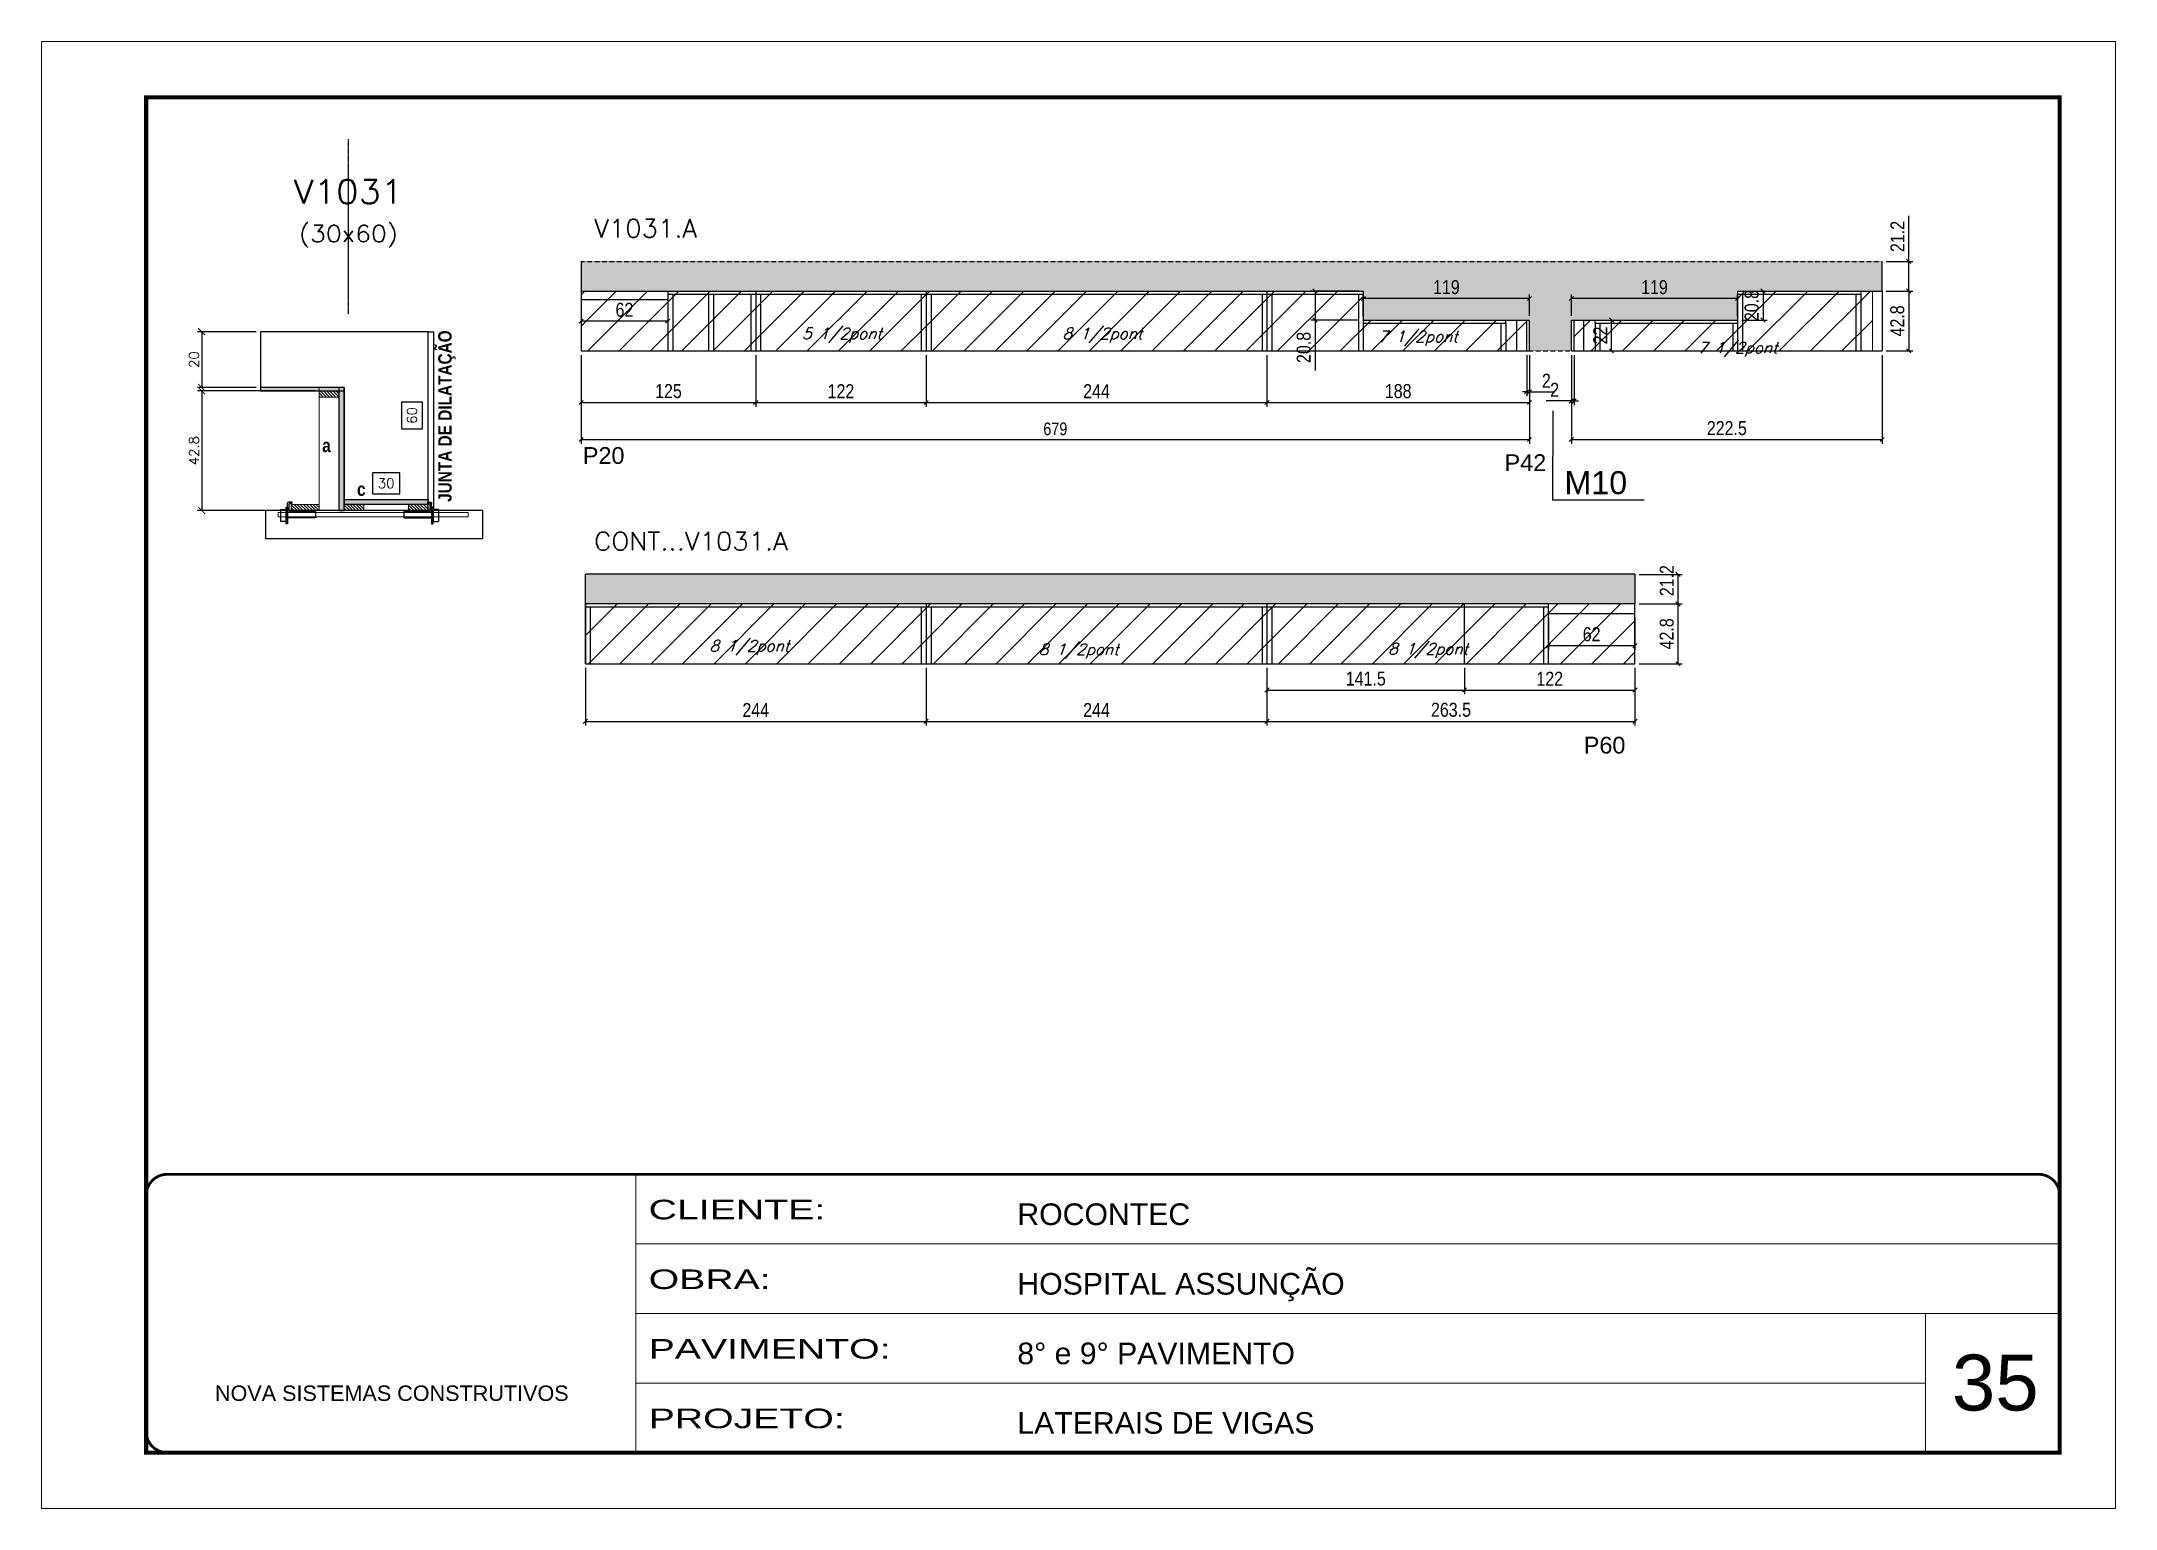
# Model space of a CAD drawing. Extents: x -20960 to -5926, y -2106 to 21915.
# Drawn here: x -9037 to -7552, y 11677 to 12727 of the extents above; entities that cross this region are included whole.
import ezdxf
from ezdxf.enums import TextEntityAlignment as Align

# ---------------------------------------------------------------- set-up
doc = ezdxf.new("R2010")
doc.units = 0
for name, pattern in [('CONTINUO', [0]), ('DASHED', [0.75, 0.5, -0.25]), ('HIDDEN', [0.375, 0.25, -0.125])]:
    doc.linetypes.add(name, pattern=pattern)
for name, color, linetype in [('5', 5, 'Continuous'), ('barrote', 251, 'Continuous'), ('COTA', 241, 'Continuous'), ('Cota Seção (2x)', 4, 'Continuous'), ('detalhes', 4, 'Continuous'), ('NOMENCLATURA', 7, 'Continuous'), ('Painéis', 200, 'Continuous'), ('presilha', 1, 'Continuous'), ('SARR_2.2x7', 40, 'Continuous'), ('SARR_3.5x7', 81, 'Continuous'), ('texto', 7, 'Continuous'), ('Texto de Titulo', 7, 'Continuous'), ('Texto Qtd Sarr', 242, 'Continuous')]:
    doc.layers.add(name, color=color, linetype=linetype)
for name, color, linetype, lineweight in [('CARIMBO', 255, 'Continuous', 9), ('CONCRETO', 251, 'Continuous', 25), ('Folhas', 255, 'Continuous', 9), ('Hachura', 251, 'Continuous', 9), ('Madeira', 126, 'Continuous', 18), ('Sarr 2.2x7', 40, 'Continuous', 9), ('SARRAFO DE PRESSAO', 251, 'DASHED', 9), ('SCO-___-LAJ', 2, 'Continuous', 0), ('Texto Seção', 7, 'Continuous', 15)]:
    doc.layers.add(name, color=color, linetype=linetype, lineweight=lineweight)
doc.styles.add('ARIAL', font='arial.ttf')
doc.styles.add('COTA TECNICA', font='techl___.ttf', dxfattribs={"height": 10})
doc.styles.add('COTA TECNICA-50', font='techl___.ttf', dxfattribs={"height": 9})
doc.styles.add('REGUA-120', font='ROMANS.shx', dxfattribs={"height": 15})
doc.styles.add('Romans', font='romans.shx')
doc.styles.get("Standard").update_dxf_attribs({"font": 'arial.ttf'})
doc.styles.add('TECNICA', font='techb___.ttf', dxfattribs={"height": 10})
doc.styles.add('Tecnologia', font='')
doc.styles.get('Tecnologia').set_extended_font_data('Forgotten Futurist')
doc.dimstyles.new('COTA PAINEL-50', dxfattribs={"dimtxt": 9, "dimasz": 3, "dimexe": 3, "dimexo": 3, "dimgap": 3, "dimtad": 1, "dimdec": 1, "dimzin": 12, "dimdsep": 46, "dimtxsty": 'COTA TECNICA-50', "dimblk1": 'OBLIQUE', "dimblk2": 'OBLIQUE', "dimsah": 1, "dimcen": 0.9, "dimclrd": 4, "dimclre": 4, "dimclrt": 240, "dimadec": 1, "dimazin": 3, "dimtfac": 1, "dimtdec": 1, "dimtmove": 0, "dimatfit": 3, "dimfxl": 1, "dimtolj": 1, "dimtzin": 12, "dimarcsym": 0})
doc.dimstyles.new('Cota Seção (2x)', dxfattribs={"dimtxt": 7, "dimasz": 5, "dimexe": 3, "dimexo": 3, "dimgap": 2, "dimtad": 3, "dimdec": 1, "dimlfac": 0.5, "dimzin": 12, "dimdsep": 46, "dimtxsty": 'Romans', "dimblk": 'ARCHTICK', "dimcen": 0, "dimclrd": 4, "dimclre": 4, "dimclrt": 1, "dimadec": 1, "dimazin": 3, "dimtfac": 1, "dimtdec": 1, "dimtmove": 0, "dimatfit": 3, "dimldrblk": 'OBLIQUE', "dimfxl": 1, "dimtolj": 1, "dimtzin": 12, "dimarcsym": 0})
doc.dimstyles.new('Cota Seção interna', dxfattribs={"dimtxt": 7, "dimasz": 6, "dimexe": 0.18, "dimexo": 2, "dimgap": -4, "dimtad": 3, "dimdec": 1, "dimlfac": 0.5, "dimzin": 12, "dimdsep": 46, "dimtxsty": 'Romans', "dimblk": 'ARCHTICK', "dimcen": 0.09, "dimse1": 1, "dimse2": 1, "dimsd1": 1, "dimsd2": 1, "dimclrd": 180, "dimclre": 5, "dimclrt": 1, "dimadec": 0, "dimazin": 3, "dimtfac": 1, "dimtdec": 1, "dimtofl": 0, "dimtmove": 0, "dimatfit": 3, "dimldrblk": 'ARCHTICK', "dimfxl": 1, "dimtolj": 1, "dimtzin": 0, "dimarcsym": 0})
doc.dimstyles.new('PAINEL', dxfattribs={"dimtxt": 10, "dimasz": 3, "dimexe": 3, "dimexo": 3, "dimgap": 3, "dimtad": 1, "dimdec": 1, "dimzin": 12, "dimdsep": 46, "dimtxsty": 'COTA TECNICA', "dimblk1": 'OBLIQUE', "dimblk2": 'OBLIQUE', "dimsah": 1, "dimcen": 0.9, "dimclrd": 4, "dimclre": 4, "dimclrt": 240, "dimadec": 1, "dimazin": 3, "dimtfac": 1, "dimtdec": 1, "dimtmove": 0, "dimatfit": 3, "dimfxl": 1, "dimtolj": 1, "dimtzin": 12, "dimarcsym": 0})
pattern_1 = [(45, (3170, 2297.15), (-11.22532, 11.22532), [])]

msp = doc.modelspace()

# ---------------------------------------------------------------- texts
at = {"layer": '5', "linetype": 'Continuous'}
for s, p in [('P20', (-8649.39, 12424.45)), ('P42', (-7989.44, 12419.33)), ('P60', (-7932.74, 12217.16))]:
    msp.add_text(s, height=12, rotation=359.99996, dxfattribs=at).set_placement(p)
at = {"layer": 'CARIMBO', "style": 'ARIAL'}
msp.add_text('35', height=40, dxfattribs=at).set_placement((-7669.14, 11746.93))
at = {"layer": 'detalhes', "style": 'TECNICA'}
msp.add_text('JUNTA DE DILATAÇÃO', height=9.6, rotation=90, dxfattribs=at).set_placement((-8743.33, 12397.28))
for s, p in [('a', (-8836.01, 12432.89)), ('c', (-8811.1, 12401.58))]:
    msp.add_text(s, height=9.6, dxfattribs=at).set_placement(p)
at = {"layer": 'NOMENCLATURA', "linetype": 'Continuous'}
msp.add_text('M10', height=16.5, dxfattribs=at).set_placement((-7946.51, 12402.78))
at = {"layer": 'texto', "color": 2, "char_height": 8, "attachment_point": 5, "style": 'Romans'}
for s, insert in [('{\\Q19;\\C256;5 1/2pont}', (-8463.91, 12516.49)), ('{\\Q19;\\C256;8 1/2pont}', (-8277.39, 12516.49)), ('{\\Q19;\\C256;7 1/2pont}', (-8051.53, 12514.29)), ('{\\Q19;\\C256;7 1/2pont}', (-7822.58, 12506.35)), ('{\\Q19;\\C256;8 1/2pont}', (-8530.2, 12292.94)), ('{\\Q19;\\C256;8 1/2pont}', (-8294.38, 12290.41)), ('{\\Q19;\\C256;8 1/2pont}', (-8044.23, 12290.82))]:
    msp.add_mtext(s, dxfattribs=dict(at, insert=insert))
at = {"layer": 'Texto Seção', "style": 'REGUA-120', "width": 1.05}
for s, p in [('V1031.A', (-8641.26, 12586.54)), ('CONT...V1031.A', (-8641.26, 12362.63))]:
    msp.add_text(s, height=13, dxfattribs=at).set_placement(p)

# ---------------------------------------------------------------- blocks, each defined once
blk = doc.blocks.new('9999999999')
at = {"color": 30, "linetype": 'CONTINUO'}
for p, q in [((98564.6, 34230.2), (98564.6, 34429.4)), ((98564.6, 34379.6), (99584, 34379.6)), ((98564.6, 34329.8), (99488, 34329.8)), ((99584, 34329.8), (99488, 34329.8)), ((99488, 34329.8), (99488, 34230.2)), ((98564.6, 34280), (99488, 34280))]:
    blk.add_line(p, q, dxfattribs=at)
at = {"color": 30, "linetype": 'CONTINUO', "const_width": 2}
blk.add_lwpolyline([(99584, 34230.2), (99584, 34414.4, 0.414214), (99569, 34429.4), (98229, 34429.4, 0.414214), (98214, 34414.4), (98214, 34245.2, 0.414214), (98229, 34230.2), (99584, 34230.2)], format="xyb", dxfattribs=at)
at = {"layer": 'Folhas'}
blk.add_lwpolyline([(98139, 34190.2), (99624, 34190.2), (99624, 35240.2), (98139, 35240.2)], close=True, dxfattribs=at)
at = {"layer": 'Folhas', "color": 30, "const_width": 3}
blk.add_lwpolyline([(98214, 34230.2), (99584, 34230.2), (99584, 35200.2), (98214, 35200.2)], close=True, dxfattribs=at)
at = {"color": 7, "linetype": 'Continuous', "ltscale": 5, "style": 'ARIAL'}
for s, height, p in [('ROCONTEC', 15.48, (98837.7, 34393.1)), ('HOSPITAL ASSUNÇÃO', 15.483, (98837.7, 34343.3)), ('8° e 9° PAVIMENTO', 15.483, (98837.7, 34293.5)), ('NOVA SISTEMAS CONSTRUTIVOS', 11.059, (98263.2, 34267.2)), ('LATERAIS DE VIGAS', 15.483, (98837.7, 34243.7))]:
    blk.add_text(s, height=height, dxfattribs=at).set_placement(p)
at = {"layer": 'Folhas', "color": 7, "style": 'Tecnologia', "width": 1.5}
for s, p in [('CLIENTE:', (98573.7, 34397.2)), ('OBRA:', (98573.7, 34347.3)), ('PAVIMENTO:', (98573.7, 34297.5)), ('PROJETO:', (98573.7, 34247.7))]:
    blk.add_text(s, height=14, dxfattribs=at).set_placement(p)
blk = doc.blocks.new('titulo1')
at = {"layer": 'Defpoints', "color": 252, "linetype": 'HIDDEN', "ltscale": 2}
blk.add_line((0, 0), (0, 125), dxfattribs=at)
at = {"layer": 'Defpoints', "style": 'Romans', "oblique": 15}
blk.add_attdef('FOLHA', text='', height=10, dxfattribs=at).set_placement((0, 15.6), align=Align.MIDDLE_CENTER)
at = {"layer": 'Texto Qtd Sarr', "color": 3, "style": 'Romans', "oblique": 15}
for tag, height, p in [('TITULO', 17, (0, 71.4)), ('SEÇÃO', 12, (0, 41.5))]:
    blk.add_attdef(tag, text='', height=height, dxfattribs=at).set_placement(p, align=Align.MIDDLE_CENTER)
blk = doc.blocks.new('PRESILHA METÁLICA 1')
at = {"layer": 'presilha'}
for p, q in [((0, 13), (6, 13)), ((0, 13), (0, 0)), ((6, 0), (0, 0)), ((6, 15.5), (7.5, 15.5)), ((6, -2.5), (6, 15.5)), ((6, 13), (6, 0)), ((7.5, 10.6), (7.5, 19.9)), ((7.5, 15.5), (7.5, -2.5)), ((37.5, 4.1), (7.5, 4.1)), ((12, 21), (8.6, 21)), ((9, 11.6), (9, 18.9)), ((12, 19.5), (9.6, 19.5)), ((37.5, 11), (9.6, 11)), ((12, 21), (12, 19.5)), ((37.5, 11), (37.5, 4.1)), ((7.5, -2.5), (6, -2.5))]:
    blk.add_line(p, q, dxfattribs=at)
for centre, radius, start, end in [((8.6, 19.9), 1.14, 90, 180), ((9.6, 18.9), 0.57, 90, 180), ((9.6, 11.6), 0.57, 180, 270)]:
    blk.add_arc(centre, radius, start, end, dxfattribs=at)
blk = doc.blocks.new('*D7566')
at = {"layer": 'Cota Seção (2x)', "color": 180, "lineweight": -2, "transparency": 16777216}
for p, q in [((-8780.5, 12418.1), (-8799.9, 12418.1)), ((-8799.9, 12418.1), (-8799.9, 12403.1)), ((-8780.5, 12403.1), (-8780.5, 12418.1)), ((-8799.9, 12403.1), (-8780.5, 12403.1))]:
    blk.add_line(p, q, dxfattribs=at)
at = {"layer": 'Defpoints', "color": 0, "transparency": 16777216}
for p in [(-8820.2, 12391.1), (-8760.2, 12399.1), (-8760.2, 12391.1)]:
    blk.add_point(p, dxfattribs=at)
at = {"layer": 'Cota Seção (2x)', "color": 1, "transparency": 16777216, "insert": (-8790.2, 12410.6), "char_height": 7, "attachment_point": 5, "style": 'Romans'}
blk.add_mtext('\\A1;30', dxfattribs=at)
blk = doc.blocks.new('_ArchTick')
at = {"color": 0, "linetype": 'ByBlock', "const_width": 0.15}
blk.add_lwpolyline([(-0.5, -0.5), (0.5, 0.5)], dxfattribs=at)
blk = doc.blocks.new('*D7621')
at = {"layer": 'COTA', "color": 4, "lineweight": -2, "transparency": 16777216}
for p, q in [((-8841.2, 12476.7), (-8925.3, 12476.7)), ((-8922.3, 12476.7), (-8922.3, 12391.1)), ((-8841.2, 12391.1), (-8925.3, 12391.1))]:
    blk.add_line(p, q, dxfattribs=at)
at = {"layer": 'Defpoints', "color": 0, "transparency": 16777216}
for p in [(-8838.2, 12476.7), (-8922.3, 12391.1), (-8838.2, 12391.1)]:
    blk.add_point(p, dxfattribs=at)
at = {"layer": 'COTA', "color": 4, "lineweight": -2, "transparency": 16777216, "xscale": 5, "yscale": 5, "zscale": 5}
for p, rotation in [((-8922.3, 12476.7), 90), ((-8922.3, 12391.1), 270)]:
    blk.add_blockref('_ArchTick', p, dxfattribs=dict(at, rotation=rotation))
at = {"layer": 'COTA', "color": 1, "transparency": 16777216, "insert": (-8927.8, 12433.9), "char_height": 7, "attachment_point": 5, "rotation": 90, "style": 'Romans'}
blk.add_mtext('\\A1;42.8', dxfattribs=at)
blk = doc.blocks.new('_Oblique')
at = {"color": 0, "linetype": 'ByBlock', "lineweight": -2}
blk.add_line((-0.5, -0.5), (0.5, 0.5), dxfattribs=at)
blk = doc.blocks.new('*D7622')
at = {"layer": 'COTA', "color": 4, "lineweight": -2, "transparency": 16777216}
for p, q in [((-8883.2, 12519.1), (-8925.3, 12519.1)), ((-8922.3, 12519.1), (-8922.3, 12479.1)), ((-8883.2, 12479.1), (-8925.3, 12479.1))]:
    blk.add_line(p, q, dxfattribs=at)
at = {"layer": 'Defpoints', "color": 0, "transparency": 16777216}
for p in [(-8880.2, 12519.1), (-8922.3, 12479.1), (-8880.2, 12479.1)]:
    blk.add_point(p, dxfattribs=at)
at = {"layer": 'COTA', "color": 4, "lineweight": -2, "transparency": 16777216, "xscale": 5, "yscale": 5, "zscale": 5}
for p, rotation in [((-8922.3, 12519.1), 90), ((-8922.3, 12479.1), 270)]:
    blk.add_blockref('_ArchTick', p, dxfattribs=dict(at, rotation=rotation))
at = {"layer": 'COTA', "color": 1, "transparency": 16777216, "insert": (-8927.8, 12499.1), "char_height": 7, "attachment_point": 5, "rotation": 90, "style": 'Romans'}
blk.add_mtext('\\A1;20', dxfattribs=at)
blk = doc.blocks.new('*D7623')
at = {"layer": 'Cota Seção (2x)', "color": 180, "lineweight": -2, "transparency": 16777216}
for p, q in [((-8764.2, 12468.6), (-8779.2, 12468.6)), ((-8779.2, 12468.6), (-8779.2, 12449.6)), ((-8764.2, 12449.6), (-8764.2, 12468.6)), ((-8779.2, 12449.6), (-8764.2, 12449.6))]:
    blk.add_line(p, q, dxfattribs=at)
at = {"layer": 'Defpoints', "color": 0, "transparency": 16777216}
for p in [(-8760.2, 12519.1), (-8760.2, 12399.1), (-8760.2, 12399.1)]:
    blk.add_point(p, dxfattribs=at)
at = {"layer": 'Cota Seção (2x)', "color": 1, "transparency": 16777216, "insert": (-8771.7, 12459.1), "char_height": 7, "attachment_point": 5, "rotation": 90, "style": 'Romans'}
blk.add_mtext('\\A1;60', dxfattribs=at)
blk = doc.blocks.new('*D7624')
at = {"layer": 'COTA', "color": 4, "linetype": 'ByBlock', "lineweight": -2, "transparency": 16777216}
for p, q in [((-8159.6, 12502.4), (-8159.6, 12465.4)), ((-7971.6, 12502.4), (-7971.6, 12465.4)), ((-8159.6, 12468.4), (-7971.6, 12468.4))]:
    blk.add_line(p, q, dxfattribs=at)
at = {"layer": 'Defpoints', "color": 0, "linetype": 'ByBlock', "transparency": 16777216}
for p in [(-8159.6, 12505.4), (-7971.6, 12505.4), (-7971.6, 12468.4)]:
    blk.add_point(p, dxfattribs=at)
at = {"layer": 'COTA', "color": 4, "linetype": 'ByBlock', "lineweight": -2, "transparency": 16777216, "xscale": 3, "yscale": 3, "zscale": 3, "rotation": 180}
blk.add_blockref('_Oblique', (-8159.6, 12468.4), dxfattribs=at)
at = {"layer": 'COTA', "color": 4, "linetype": 'ByBlock', "lineweight": -2, "transparency": 16777216, "xscale": 3, "yscale": 3, "zscale": 3}
blk.add_blockref('_Oblique', (-7971.6, 12468.4), dxfattribs=at)
at = {"layer": 'COTA', "color": 240, "linetype": 'ByBlock', "transparency": 16777216, "insert": (-8065.6, 12476.5), "char_height": 10, "attachment_point": 5, "style": 'COTA TECNICA'}
blk.add_mtext('\\A1;188', dxfattribs=at)
blk = doc.blocks.new('*D7567')
at = {"layer": 'COTA', "color": 4, "linetype": 'ByBlock', "lineweight": -2, "transparency": 16777216}
for p, q in [((-7941.6, 12502.4), (-7941.6, 12438.9)), ((-7719.1, 12502.4), (-7719.1, 12438.9)), ((-7941.6, 12441.9), (-7719.1, 12441.9))]:
    blk.add_line(p, q, dxfattribs=at)
at = {"layer": 'Defpoints', "color": 0, "linetype": 'ByBlock', "transparency": 16777216}
for p in [(-7941.6, 12505.4), (-7719.1, 12505.4), (-7719.1, 12441.9)]:
    blk.add_point(p, dxfattribs=at)
at = {"layer": 'COTA', "color": 4, "linetype": 'ByBlock', "lineweight": -2, "transparency": 16777216, "xscale": 3, "yscale": 3, "zscale": 3, "rotation": 180}
blk.add_blockref('_Oblique', (-7941.6, 12441.9), dxfattribs=at)
at = {"layer": 'COTA', "color": 4, "linetype": 'ByBlock', "lineweight": -2, "transparency": 16777216, "xscale": 3, "yscale": 3, "zscale": 3}
blk.add_blockref('_Oblique', (-7719.1, 12441.9), dxfattribs=at)
at = {"layer": 'COTA', "color": 240, "linetype": 'ByBlock', "transparency": 16777216, "insert": (-7830.3, 12450), "char_height": 10, "attachment_point": 5, "style": 'COTA TECNICA'}
blk.add_mtext('\\A1;222.5', dxfattribs=at)
blk = doc.blocks.new('*D7625')
at = {"layer": 'COTA', "color": 4, "linetype": 'ByBlock', "lineweight": -2, "transparency": 16777216}
for p, q in [((-7819.6, 12548.2), (-7801.4, 12548.2)), ((-7804.4, 12548.2), (-7804.4, 12527.4)), ((-7819.6, 12527.4), (-7801.4, 12527.4))]:
    blk.add_line(p, q, dxfattribs=at)
at = {"layer": 'Defpoints', "color": 0, "linetype": 'ByBlock', "transparency": 16777216}
for p in [(-7822.6, 12548.2), (-7822.6, 12527.4), (-7804.4, 12527.4)]:
    blk.add_point(p, dxfattribs=at)
at = {"layer": 'COTA', "color": 4, "linetype": 'ByBlock', "lineweight": -2, "transparency": 16777216, "xscale": 3, "yscale": 3, "zscale": 3}
for p, rotation in [((-7804.4, 12548.2), 90), ((-7804.4, 12527.4), 270)]:
    blk.add_blockref('_Oblique', p, dxfattribs=dict(at, rotation=rotation))
at = {"layer": 'COTA', "color": 240, "linetype": 'ByBlock', "transparency": 16777216, "insert": (-7812.5, 12537.8), "char_height": 10, "attachment_point": 5, "rotation": 90, "style": 'COTA TECNICA'}
blk.add_mtext('\\A1;20.8', dxfattribs=at)
blk = doc.blocks.new('*D7626')
at = {"layer": 'COTA', "color": 4, "linetype": 'ByBlock', "lineweight": -2, "transparency": 16777216}
for p, q in [((-7941.6, 12530.4), (-7941.6, 12545.8)), ((-7822.6, 12542.8), (-7941.6, 12542.8)), ((-7822.6, 12530.4), (-7822.6, 12545.8))]:
    blk.add_line(p, q, dxfattribs=at)
at = {"layer": 'Defpoints', "color": 0, "linetype": 'ByBlock', "transparency": 16777216}
for p in [(-7941.6, 12542.8), (-7941.6, 12527.4), (-7822.6, 12527.4)]:
    blk.add_point(p, dxfattribs=at)
at = {"layer": 'COTA', "color": 4, "linetype": 'ByBlock', "lineweight": -2, "transparency": 16777216, "xscale": 3, "yscale": 3, "zscale": 3, "rotation": 180}
blk.add_blockref('_Oblique', (-7941.6, 12542.8), dxfattribs=at)
at = {"layer": 'COTA', "color": 4, "linetype": 'ByBlock', "lineweight": -2, "transparency": 16777216, "xscale": 3, "yscale": 3, "zscale": 3}
blk.add_blockref('_Oblique', (-7822.6, 12542.8), dxfattribs=at)
at = {"layer": 'COTA', "color": 240, "linetype": 'ByBlock', "transparency": 16777216, "insert": (-7882.1, 12550.9), "char_height": 10, "attachment_point": 5, "style": 'COTA TECNICA'}
blk.add_mtext('\\A1;119', dxfattribs=at)
blk = doc.blocks.new('*D7599')
at = {"layer": 'COTA', "color": 4, "linetype": 'ByBlock', "lineweight": -2, "transparency": 16777216}
for p, q in [((-7973.6, 12502.4), (-7973.6, 12473)), ((-7971.6, 12502.4), (-7971.6, 12473)), ((-7973.6, 12476), (-7976.6, 12476)), ((-7973.6, 12476), (-7971.6, 12476)), ((-7971.6, 12476), (-7953.5, 12476))]:
    blk.add_line(p, q, dxfattribs=at)
at = {"layer": 'Defpoints', "color": 0, "linetype": 'ByBlock', "transparency": 16777216}
for p in [(-7973.6, 12505.4), (-7971.6, 12505.4), (-7971.6, 12476)]:
    blk.add_point(p, dxfattribs=at)
at = {"layer": 'COTA', "color": 4, "linetype": 'ByBlock', "lineweight": -2, "transparency": 16777216, "xscale": 3, "yscale": 3, "zscale": 3}
blk.add_blockref('_Oblique', (-7973.6, 12476), dxfattribs=at)
at = {"layer": 'COTA', "color": 4, "linetype": 'ByBlock', "lineweight": -2, "transparency": 16777216, "xscale": 3, "yscale": 3, "zscale": 3, "rotation": 180}
blk.add_blockref('_Oblique', (-7971.6, 12476), dxfattribs=at)
at = {"layer": 'COTA', "color": 240, "linetype": 'ByBlock', "transparency": 16777216, "insert": (-7959.5, 12484), "char_height": 10, "attachment_point": 5, "style": 'COTA TECNICA'}
blk.add_mtext('\\A1;2', dxfattribs=at)
blk = doc.blocks.new('*D7600')
at = {"layer": 'COTA', "color": 4, "linetype": 'ByBlock', "lineweight": -2, "transparency": 16777216}
for p, q in [((-7941.6, 12502.4), (-7941.6, 12466.5)), ((-7939.6, 12502.4), (-7939.6, 12466.5)), ((-7941.6, 12469.5), (-7959.7, 12469.5)), ((-7939.6, 12469.5), (-7941.6, 12469.5)), ((-7939.6, 12469.5), (-7936.6, 12469.5))]:
    blk.add_line(p, q, dxfattribs=at)
at = {"layer": 'Defpoints', "color": 0, "linetype": 'ByBlock', "transparency": 16777216}
for p in [(-7941.6, 12505.4), (-7939.6, 12505.4), (-7941.6, 12469.5)]:
    blk.add_point(p, dxfattribs=at)
at = {"layer": 'COTA', "color": 4, "linetype": 'ByBlock', "lineweight": -2, "transparency": 16777216, "xscale": 3, "yscale": 3, "zscale": 3}
blk.add_blockref('_Oblique', (-7941.6, 12469.5), dxfattribs=at)
at = {"layer": 'COTA', "color": 4, "linetype": 'ByBlock', "lineweight": -2, "transparency": 16777216, "xscale": 3, "yscale": 3, "zscale": 3, "rotation": 180}
blk.add_blockref('_Oblique', (-7939.6, 12469.5), dxfattribs=at)
at = {"layer": 'COTA', "color": 240, "linetype": 'ByBlock', "transparency": 16777216, "insert": (-7953.6, 12477.5), "char_height": 10, "attachment_point": 5, "style": 'COTA TECNICA'}
blk.add_mtext('\\A1;2', dxfattribs=at)
blk = doc.blocks.new('*D7601')
at = {"layer": 'COTA', "color": 4, "linetype": 'ByBlock', "lineweight": -2, "transparency": 16777216}
for p, q in [((-8090.6, 12530.4), (-8090.6, 12545.8)), ((-7971.6, 12542.8), (-8090.6, 12542.8)), ((-7971.6, 12530.4), (-7971.6, 12545.8))]:
    blk.add_line(p, q, dxfattribs=at)
at = {"layer": 'Defpoints', "color": 0, "linetype": 'ByBlock', "transparency": 16777216}
for p in [(-8090.6, 12542.8), (-8090.6, 12527.4), (-7971.6, 12527.4)]:
    blk.add_point(p, dxfattribs=at)
at = {"layer": 'COTA', "color": 4, "linetype": 'ByBlock', "lineweight": -2, "transparency": 16777216, "xscale": 3, "yscale": 3, "zscale": 3, "rotation": 180}
blk.add_blockref('_Oblique', (-8090.6, 12542.8), dxfattribs=at)
at = {"layer": 'COTA', "color": 4, "linetype": 'ByBlock', "lineweight": -2, "transparency": 16777216, "xscale": 3, "yscale": 3, "zscale": 3}
blk.add_blockref('_Oblique', (-7971.6, 12542.8), dxfattribs=at)
at = {"layer": 'COTA', "color": 240, "linetype": 'ByBlock', "transparency": 16777216, "insert": (-8031.1, 12550.9), "char_height": 10, "attachment_point": 5, "style": 'COTA TECNICA'}
blk.add_mtext('\\A1;119', dxfattribs=at)
blk = doc.blocks.new('*D7602')
at = {"layer": 'COTA', "color": 4, "linetype": 'ByBlock', "lineweight": -2, "transparency": 16777216}
for p, q in [((-8093.6, 12548.2), (-8128.1, 12548.2)), ((-8125.1, 12548.2), (-8125.1, 12527.4)), ((-8093.6, 12527.4), (-8128.1, 12527.4)), ((-8125.1, 12527.4), (-8125.1, 12491.3))]:
    blk.add_line(p, q, dxfattribs=at)
at = {"layer": 'Defpoints', "color": 0, "linetype": 'ByBlock', "transparency": 16777216}
for p in [(-8090.6, 12548.2), (-8125.1, 12527.4), (-8090.6, 12527.4)]:
    blk.add_point(p, dxfattribs=at)
at = {"layer": 'COTA', "color": 4, "linetype": 'ByBlock', "lineweight": -2, "transparency": 16777216, "xscale": 3, "yscale": 3, "zscale": 3}
for p, rotation in [((-8125.1, 12548.2), 90), ((-8125.1, 12527.4), 270)]:
    blk.add_blockref('_Oblique', p, dxfattribs=dict(at, rotation=rotation))
at = {"layer": 'COTA', "color": 240, "linetype": 'ByBlock', "transparency": 16777216, "insert": (-8133.2, 12507.8), "char_height": 10, "attachment_point": 5, "rotation": 90, "style": 'COTA TECNICA'}
blk.add_mtext('\\A1;20.8', dxfattribs=at)
blk = doc.blocks.new('*D7550')
at = {"layer": 'COTA', "color": 4, "linetype": 'ByBlock', "lineweight": -2, "transparency": 16777216}
for p, q in [((-7716.1, 12548.2), (-7697.1, 12548.2)), ((-7700.1, 12548.2), (-7700.1, 12505.4)), ((-7716.1, 12505.4), (-7697.1, 12505.4))]:
    blk.add_line(p, q, dxfattribs=at)
at = {"layer": 'Defpoints', "color": 0, "linetype": 'ByBlock', "transparency": 16777216}
for p in [(-7719.1, 12548.2), (-7719.1, 12505.4), (-7700.1, 12505.4)]:
    blk.add_point(p, dxfattribs=at)
at = {"layer": 'COTA', "color": 4, "linetype": 'ByBlock', "lineweight": -2, "transparency": 16777216, "xscale": 3, "yscale": 3, "zscale": 3}
for p, rotation in [((-7700.1, 12548.2), 90), ((-7700.1, 12505.4), 270)]:
    blk.add_blockref('_Oblique', p, dxfattribs=dict(at, rotation=rotation))
at = {"layer": 'COTA', "color": 240, "linetype": 'ByBlock', "transparency": 16777216, "insert": (-7708.2, 12526.8), "char_height": 10, "attachment_point": 5, "rotation": 90, "style": 'COTA TECNICA'}
blk.add_mtext('\\A1;42.8', dxfattribs=at)
blk = doc.blocks.new('*D7551')
at = {"layer": 'COTA', "color": 4, "linetype": 'ByBlock', "lineweight": -2, "transparency": 16777216}
for p, q in [((-7700.1, 12569.4), (-7700.1, 12602.1)), ((-7716.1, 12569.4), (-7697.1, 12569.4)), ((-7700.1, 12548.2), (-7700.1, 12569.4)), ((-7716.1, 12548.2), (-7697.1, 12548.2))]:
    blk.add_line(p, q, dxfattribs=at)
at = {"layer": 'Defpoints', "color": 0, "linetype": 'ByBlock', "transparency": 16777216}
for p in [(-7719.1, 12569.4), (-7700.1, 12569.4), (-7719.1, 12548.2)]:
    blk.add_point(p, dxfattribs=at)
at = {"layer": 'COTA', "color": 4, "linetype": 'ByBlock', "lineweight": -2, "transparency": 16777216, "xscale": 3, "yscale": 3, "zscale": 3}
for p, rotation in [((-7700.1, 12569.4), 90), ((-7700.1, 12548.2), 270)]:
    blk.add_blockref('_Oblique', p, dxfattribs=dict(at, rotation=rotation))
at = {"layer": 'COTA', "color": 240, "linetype": 'ByBlock', "transparency": 16777216, "insert": (-7708.1, 12587.2), "char_height": 10, "attachment_point": 5, "rotation": 90, "style": 'COTA TECNICA'}
blk.add_mtext('\\A1;21.2', dxfattribs=at)
blk = doc.blocks.new('*D7552')
at = {"layer": 'COTA', "color": 4, "linetype": 'ByBlock', "lineweight": -2, "transparency": 16777216}
for p, q in [((-8650.6, 12502.4), (-8650.6, 12465.4)), ((-8525.6, 12502.4), (-8525.6, 12465.4)), ((-8650.6, 12468.4), (-8525.6, 12468.4))]:
    blk.add_line(p, q, dxfattribs=at)
at = {"layer": 'Defpoints', "color": 0, "linetype": 'ByBlock', "transparency": 16777216}
for p in [(-8650.6, 12505.4), (-8525.6, 12505.4), (-8525.6, 12468.4)]:
    blk.add_point(p, dxfattribs=at)
at = {"layer": 'COTA', "color": 4, "linetype": 'ByBlock', "lineweight": -2, "transparency": 16777216, "xscale": 3, "yscale": 3, "zscale": 3, "rotation": 180}
blk.add_blockref('_Oblique', (-8650.6, 12468.4), dxfattribs=at)
at = {"layer": 'COTA', "color": 4, "linetype": 'ByBlock', "lineweight": -2, "transparency": 16777216, "xscale": 3, "yscale": 3, "zscale": 3}
blk.add_blockref('_Oblique', (-8525.6, 12468.4), dxfattribs=at)
at = {"layer": 'COTA', "color": 240, "linetype": 'ByBlock', "transparency": 16777216, "insert": (-8588.1, 12476.5), "char_height": 10, "attachment_point": 5, "style": 'COTA TECNICA'}
blk.add_mtext('\\A1;125', dxfattribs=at)
blk = doc.blocks.new('*D7603')
at = {"layer": 'COTA', "color": 4, "linetype": 'ByBlock', "lineweight": -2, "transparency": 16777216}
for p, q in [((-8403.6, 12502.4), (-8403.6, 12465.4)), ((-8159.6, 12502.4), (-8159.6, 12465.4)), ((-8403.6, 12468.4), (-8159.6, 12468.4))]:
    blk.add_line(p, q, dxfattribs=at)
at = {"layer": 'Defpoints', "color": 0, "linetype": 'ByBlock', "transparency": 16777216}
for p in [(-8403.6, 12505.4), (-8159.6, 12505.4), (-8159.6, 12468.4)]:
    blk.add_point(p, dxfattribs=at)
at = {"layer": 'COTA', "color": 4, "linetype": 'ByBlock', "lineweight": -2, "transparency": 16777216, "xscale": 3, "yscale": 3, "zscale": 3, "rotation": 180}
blk.add_blockref('_Oblique', (-8403.6, 12468.4), dxfattribs=at)
at = {"layer": 'COTA', "color": 4, "linetype": 'ByBlock', "lineweight": -2, "transparency": 16777216, "xscale": 3, "yscale": 3, "zscale": 3}
blk.add_blockref('_Oblique', (-8159.6, 12468.4), dxfattribs=at)
at = {"layer": 'COTA', "color": 240, "linetype": 'ByBlock', "transparency": 16777216, "insert": (-8281.6, 12476.5), "char_height": 10, "attachment_point": 5, "style": 'COTA TECNICA'}
blk.add_mtext('\\A1;244', dxfattribs=at)
blk = doc.blocks.new('*D7604')
at = {"layer": 'COTA', "color": 4, "linetype": 'ByBlock', "lineweight": -2, "transparency": 16777216}
for p, q in [((-7921.6, 12527.4), (-7909.9, 12527.4)), ((-7912.9, 12505.4), (-7912.9, 12527.4)), ((-7921.6, 12505.4), (-7909.9, 12505.4))]:
    blk.add_line(p, q, dxfattribs=at)
at = {"layer": 'Defpoints', "color": 0, "linetype": 'ByBlock', "transparency": 16777216}
for p in [(-7924.6, 12527.4), (-7912.9, 12527.4), (-7924.6, 12505.4)]:
    blk.add_point(p, dxfattribs=at)
at = {"layer": 'COTA', "color": 4, "linetype": 'ByBlock', "lineweight": -2, "transparency": 16777216, "xscale": 3, "yscale": 3, "zscale": 3}
for p, rotation in [((-7912.9, 12527.4), 90), ((-7912.9, 12505.4), 270)]:
    blk.add_blockref('_Oblique', p, dxfattribs=dict(at, rotation=rotation))
at = {"layer": 'COTA', "color": 240, "linetype": 'ByBlock', "transparency": 16777216, "insert": (-7920.9, 12516.4), "char_height": 10, "attachment_point": 5, "rotation": 90, "style": 'COTA TECNICA'}
blk.add_mtext('\\A1;22', dxfattribs=at)
blk = doc.blocks.new('*D7605')
at = {"layer": 'COTA', "color": 4, "linetype": 'ByBlock', "lineweight": -2, "transparency": 16777216}
for p, q in [((-8650.6, 12502.4), (-8650.6, 12438.9)), ((-7971.6, 12502.4), (-7971.6, 12438.9)), ((-8650.6, 12441.9), (-7971.6, 12441.9))]:
    blk.add_line(p, q, dxfattribs=at)
at = {"layer": 'Defpoints', "color": 0, "linetype": 'ByBlock', "transparency": 16777216}
for p in [(-8650.6, 12505.4), (-7971.6, 12505.4), (-7971.6, 12441.9)]:
    blk.add_point(p, dxfattribs=at)
at = {"layer": 'COTA', "color": 4, "linetype": 'ByBlock', "lineweight": -2, "transparency": 16777216, "xscale": 3, "yscale": 3, "zscale": 3, "rotation": 180}
blk.add_blockref('_Oblique', (-8650.6, 12441.9), dxfattribs=at)
at = {"layer": 'COTA', "color": 4, "linetype": 'ByBlock', "lineweight": -2, "transparency": 16777216, "xscale": 3, "yscale": 3, "zscale": 3}
blk.add_blockref('_Oblique', (-7971.6, 12441.9), dxfattribs=at)
at = {"layer": 'COTA', "color": 240, "linetype": 'ByBlock', "transparency": 16777216, "insert": (-8311.1, 12449.5), "char_height": 9, "attachment_point": 5, "style": 'COTA TECNICA-50'}
blk.add_mtext('\\A1;679', dxfattribs=at)
blk = doc.blocks.new('*D7606')
at = {"layer": 'COTA', "color": 4, "lineweight": -2, "ltscale": 25, "transparency": 16777216}
for p, q in [((-8647.6, 12278.4), (-8647.6, 12237.2)), ((-8403.6, 12278.4), (-8403.6, 12237.2)), ((-8647.6, 12240.2), (-8403.6, 12240.2))]:
    blk.add_line(p, q, dxfattribs=at)
at = {"layer": 'Defpoints', "color": 0, "ltscale": 25, "transparency": 16777216}
for p in [(-8647.6, 12281.4), (-8403.6, 12281.4), (-8403.6, 12240.2)]:
    blk.add_point(p, dxfattribs=at)
at = {"layer": 'COTA', "color": 4, "lineweight": -2, "ltscale": 25, "transparency": 16777216, "xscale": 3, "yscale": 3, "zscale": 3, "rotation": 180}
blk.add_blockref('_Oblique', (-8647.6, 12240.2), dxfattribs=at)
at = {"layer": 'COTA', "color": 4, "lineweight": -2, "ltscale": 25, "transparency": 16777216, "xscale": 3, "yscale": 3, "zscale": 3}
blk.add_blockref('_Oblique', (-8403.6, 12240.2), dxfattribs=at)
at = {"layer": 'COTA', "color": 240, "ltscale": 25, "transparency": 16777216, "insert": (-8525.6, 12248.3), "char_height": 10, "attachment_point": 5, "style": 'COTA TECNICA'}
blk.add_mtext('\\A1;244', dxfattribs=at)
blk = doc.blocks.new('*D7607')
at = {"layer": 'COTA', "color": 4, "lineweight": -2, "ltscale": 25, "transparency": 16777216}
for p, q in [((-8403.6, 12278.4), (-8403.6, 12237.2)), ((-8159.6, 12278.4), (-8159.6, 12237.2)), ((-8403.6, 12240.2), (-8159.6, 12240.2))]:
    blk.add_line(p, q, dxfattribs=at)
at = {"layer": 'Defpoints', "color": 0, "ltscale": 25, "transparency": 16777216}
for p in [(-8403.6, 12281.4), (-8159.6, 12281.4), (-8159.6, 12240.2)]:
    blk.add_point(p, dxfattribs=at)
at = {"layer": 'COTA', "color": 4, "lineweight": -2, "ltscale": 25, "transparency": 16777216, "xscale": 3, "yscale": 3, "zscale": 3, "rotation": 180}
blk.add_blockref('_Oblique', (-8403.6, 12240.2), dxfattribs=at)
at = {"layer": 'COTA', "color": 4, "lineweight": -2, "ltscale": 25, "transparency": 16777216, "xscale": 3, "yscale": 3, "zscale": 3}
blk.add_blockref('_Oblique', (-8159.6, 12240.2), dxfattribs=at)
at = {"layer": 'COTA', "color": 240, "ltscale": 25, "transparency": 16777216, "insert": (-8281.6, 12248.3), "char_height": 10, "attachment_point": 5, "style": 'COTA TECNICA'}
blk.add_mtext('\\A1;244', dxfattribs=at)
blk = doc.blocks.new('*D7608')
at = {"layer": 'COTA', "color": 4, "lineweight": -2, "ltscale": 25, "transparency": 16777216}
for p, q in [((-8159.6, 12278.4), (-8159.6, 12237.2)), ((-7896.1, 12278.4), (-7896.1, 12237.2)), ((-8159.6, 12240.2), (-7896.1, 12240.2))]:
    blk.add_line(p, q, dxfattribs=at)
at = {"layer": 'Defpoints', "color": 0, "ltscale": 25, "transparency": 16777216}
for p in [(-8159.6, 12281.4), (-7896.1, 12281.4), (-7896.1, 12240.2)]:
    blk.add_point(p, dxfattribs=at)
at = {"layer": 'COTA', "color": 4, "lineweight": -2, "ltscale": 25, "transparency": 16777216, "xscale": 3, "yscale": 3, "zscale": 3, "rotation": 180}
blk.add_blockref('_Oblique', (-8159.6, 12240.2), dxfattribs=at)
at = {"layer": 'COTA', "color": 4, "lineweight": -2, "ltscale": 25, "transparency": 16777216, "xscale": 3, "yscale": 3, "zscale": 3}
blk.add_blockref('_Oblique', (-7896.1, 12240.2), dxfattribs=at)
at = {"layer": 'COTA', "color": 240, "ltscale": 25, "transparency": 16777216, "insert": (-8027.8, 12248.4), "char_height": 10, "attachment_point": 5, "style": 'COTA TECNICA'}
blk.add_mtext('\\A1;263.5', dxfattribs=at)
blk = doc.blocks.new('*D7609')
at = {"layer": 'COTA', "color": 4, "lineweight": -2, "ltscale": 25, "transparency": 16777216}
for p, q in [((-8159.6, 12278.4), (-8159.6, 12259.6)), ((-8018.1, 12278.4), (-8018.1, 12259.6)), ((-8159.6, 12262.6), (-8018.1, 12262.6))]:
    blk.add_line(p, q, dxfattribs=at)
at = {"layer": 'Defpoints', "color": 0, "ltscale": 25, "transparency": 16777216}
for p in [(-8159.6, 12281.4), (-8018.1, 12281.4), (-8018.1, 12262.6)]:
    blk.add_point(p, dxfattribs=at)
at = {"layer": 'COTA', "color": 4, "lineweight": -2, "ltscale": 25, "transparency": 16777216, "xscale": 3, "yscale": 3, "zscale": 3, "rotation": 180}
blk.add_blockref('_Oblique', (-8159.6, 12262.6), dxfattribs=at)
at = {"layer": 'COTA', "color": 4, "lineweight": -2, "ltscale": 25, "transparency": 16777216, "xscale": 3, "yscale": 3, "zscale": 3}
blk.add_blockref('_Oblique', (-8018.1, 12262.6), dxfattribs=at)
at = {"layer": 'COTA', "color": 240, "ltscale": 25, "transparency": 16777216, "insert": (-8088.8, 12270.7), "char_height": 10, "attachment_point": 5, "style": 'COTA TECNICA'}
blk.add_mtext('\\A1;141.5', dxfattribs=at)
blk = doc.blocks.new('*D7610')
at = {"layer": 'COTA', "color": 4, "lineweight": -2, "ltscale": 25, "transparency": 16777216}
for p, q in [((-8018.1, 12278.4), (-8018.1, 12259.6)), ((-7896.1, 12278.4), (-7896.1, 12259.6)), ((-8018.1, 12262.6), (-7896.1, 12262.6))]:
    blk.add_line(p, q, dxfattribs=at)
at = {"layer": 'Defpoints', "color": 0, "ltscale": 25, "transparency": 16777216}
for p in [(-8018.1, 12281.4), (-7896.1, 12281.4), (-7896.1, 12262.6)]:
    blk.add_point(p, dxfattribs=at)
at = {"layer": 'COTA', "color": 4, "lineweight": -2, "ltscale": 25, "transparency": 16777216, "xscale": 3, "yscale": 3, "zscale": 3, "rotation": 180}
blk.add_blockref('_Oblique', (-8018.1, 12262.6), dxfattribs=at)
at = {"layer": 'COTA', "color": 4, "lineweight": -2, "ltscale": 25, "transparency": 16777216, "xscale": 3, "yscale": 3, "zscale": 3}
blk.add_blockref('_Oblique', (-7896.1, 12262.6), dxfattribs=at)
at = {"layer": 'COTA', "color": 240, "ltscale": 25, "transparency": 16777216, "insert": (-7957.1, 12270.7), "char_height": 10, "attachment_point": 5, "style": 'COTA TECNICA'}
blk.add_mtext('\\A1;122', dxfattribs=at)
blk = doc.blocks.new('*D7611')
at = {"layer": 'COTA', "color": 4, "lineweight": -2, "ltscale": 25, "transparency": 16777216}
for p, q in [((-7958.1, 12314.2), (-7958.1, 12291.4)), ((-7896.1, 12314.2), (-7896.1, 12291.4)), ((-7958.1, 12294.4), (-7896.1, 12294.4))]:
    blk.add_line(p, q, dxfattribs=at)
at = {"layer": 'Defpoints', "color": 0, "ltscale": 25, "transparency": 16777216}
for p in [(-7958.1, 12317.2), (-7896.1, 12317.2), (-7896.1, 12294.4)]:
    blk.add_point(p, dxfattribs=at)
at = {"layer": 'COTA', "color": 4, "lineweight": -2, "ltscale": 25, "transparency": 16777216, "xscale": 3, "yscale": 3, "zscale": 3, "rotation": 180}
blk.add_blockref('_Oblique', (-7958.1, 12294.4), dxfattribs=at)
at = {"layer": 'COTA', "color": 4, "lineweight": -2, "ltscale": 25, "transparency": 16777216, "xscale": 3, "yscale": 3, "zscale": 3}
blk.add_blockref('_Oblique', (-7896.1, 12294.4), dxfattribs=at)
at = {"layer": 'COTA', "color": 240, "ltscale": 25, "transparency": 16777216, "insert": (-7927.1, 12302.5), "char_height": 10, "attachment_point": 5, "style": 'COTA TECNICA'}
blk.add_mtext('\\A1;62', dxfattribs=at)
blk = doc.blocks.new('*D7612')
at = {"layer": 'COTA', "color": 4, "lineweight": -2, "ltscale": 25, "transparency": 16777216}
for p, q in [((-7893.1, 12345.4), (-7862.2, 12345.4)), ((-7865.2, 12324.2), (-7865.2, 12345.4)), ((-7893.1, 12324.2), (-7862.2, 12324.2))]:
    blk.add_line(p, q, dxfattribs=at)
at = {"layer": 'Defpoints', "color": 0, "ltscale": 25, "transparency": 16777216}
for p in [(-7896.1, 12345.4), (-7865.2, 12345.4), (-7896.1, 12324.2)]:
    blk.add_point(p, dxfattribs=at)
at = {"layer": 'COTA', "color": 4, "lineweight": -2, "ltscale": 25, "transparency": 16777216, "xscale": 3, "yscale": 3, "zscale": 3}
for p, rotation in [((-7865.2, 12345.4), 90), ((-7865.2, 12324.2), 270)]:
    blk.add_blockref('_Oblique', p, dxfattribs=dict(at, rotation=rotation))
at = {"layer": 'COTA', "color": 240, "ltscale": 25, "transparency": 16777216, "insert": (-7873.3, 12340.9), "char_height": 10, "attachment_point": 5, "rotation": 90, "style": 'COTA TECNICA'}
blk.add_mtext('\\A1;21.2', dxfattribs=at)
blk = doc.blocks.new('*D7613')
at = {"layer": 'COTA', "color": 4, "lineweight": -2, "ltscale": 25, "transparency": 16777216}
for p, q in [((-7893.1, 12324.2), (-7862.2, 12324.2)), ((-7865.2, 12281.4), (-7865.2, 12324.2)), ((-7893.1, 12281.4), (-7862.2, 12281.4))]:
    blk.add_line(p, q, dxfattribs=at)
at = {"layer": 'Defpoints', "color": 0, "ltscale": 25, "transparency": 16777216}
for p in [(-7896.1, 12324.2), (-7865.2, 12324.2), (-7896.1, 12281.4)]:
    blk.add_point(p, dxfattribs=at)
at = {"layer": 'COTA', "color": 4, "lineweight": -2, "ltscale": 25, "transparency": 16777216, "xscale": 3, "yscale": 3, "zscale": 3}
for p, rotation in [((-7865.2, 12324.2), 90), ((-7865.2, 12281.4), 270)]:
    blk.add_blockref('_Oblique', p, dxfattribs=dict(at, rotation=rotation))
at = {"layer": 'COTA', "color": 240, "ltscale": 25, "transparency": 16777216, "insert": (-7873.3, 12302.8), "char_height": 10, "attachment_point": 5, "rotation": 90, "style": 'COTA TECNICA'}
blk.add_mtext('\\A1;42.8', dxfattribs=at)
blk = doc.blocks.new('*D7614')
at = {"layer": 'COTA', "color": 4, "lineweight": -2, "ltscale": 25, "transparency": 16777216}
for p, q in [((-8650.6, 12539.2), (-8650.6, 12523.6)), ((-8588.6, 12539.2), (-8588.6, 12523.6)), ((-8588.6, 12526.6), (-8650.6, 12526.6))]:
    blk.add_line(p, q, dxfattribs=at)
at = {"layer": 'Defpoints', "color": 0, "ltscale": 25, "transparency": 16777216}
for p in [(-8650.6, 12542.2), (-8588.6, 12542.2), (-8650.6, 12526.6)]:
    blk.add_point(p, dxfattribs=at)
at = {"layer": 'COTA', "color": 4, "lineweight": -2, "ltscale": 25, "transparency": 16777216, "xscale": 3, "yscale": 3, "zscale": 3, "rotation": 180}
blk.add_blockref('_Oblique', (-8650.6, 12526.6), dxfattribs=at)
at = {"layer": 'COTA', "color": 4, "lineweight": -2, "ltscale": 25, "transparency": 16777216, "xscale": 3, "yscale": 3, "zscale": 3}
blk.add_blockref('_Oblique', (-8588.6, 12526.6), dxfattribs=at)
at = {"layer": 'COTA', "color": 240, "ltscale": 25, "transparency": 16777216, "insert": (-8619.6, 12534.7), "char_height": 10, "attachment_point": 5, "style": 'COTA TECNICA'}
blk.add_mtext('\\A1;62', dxfattribs=at)
blk = doc.blocks.new('*D7615')
at = {"layer": 'COTA', "color": 4, "lineweight": -2, "ltscale": 25, "transparency": 16777216}
for p, q in [((-8525.6, 12502.4), (-8525.6, 12465.4)), ((-8403.6, 12502.4), (-8403.6, 12465.4)), ((-8525.6, 12468.4), (-8403.6, 12468.4))]:
    blk.add_line(p, q, dxfattribs=at)
at = {"layer": 'Defpoints', "color": 0, "ltscale": 25, "transparency": 16777216}
for p in [(-8525.6, 12505.4), (-8403.6, 12505.4), (-8403.6, 12468.4)]:
    blk.add_point(p, dxfattribs=at)
at = {"layer": 'COTA', "color": 4, "lineweight": -2, "ltscale": 25, "transparency": 16777216, "xscale": 3, "yscale": 3, "zscale": 3, "rotation": 180}
blk.add_blockref('_Oblique', (-8525.6, 12468.4), dxfattribs=at)
at = {"layer": 'COTA', "color": 4, "lineweight": -2, "ltscale": 25, "transparency": 16777216, "xscale": 3, "yscale": 3, "zscale": 3}
blk.add_blockref('_Oblique', (-8403.6, 12468.4), dxfattribs=at)
at = {"layer": 'COTA', "color": 240, "ltscale": 25, "transparency": 16777216, "insert": (-8464.6, 12476.5), "char_height": 10, "attachment_point": 5, "style": 'COTA TECNICA'}
blk.add_mtext('\\A1;122', dxfattribs=at)

# ---------------------------------------------------------------- dimensions: what is measured, and where the dimension line sits
at = {"layer": 'COTA', "linetype": 'ByBlock'}
for base, p1, p2, picture, middle in [((-7700.06, 12569.35), (-7719.08, 12548.15), (-7719.08, 12569.35), '*D7551', (-7708.12, 12587.22)), ((-8125.08, 12527.35), (-8090.58, 12548.15), (-8090.58, 12527.35), '*D7602', (-8133.21, 12507.83)), ((-7700.06, 12505.35), (-7719.08, 12548.15), (-7719.08, 12505.35), '*D7550', (-7708.16, 12526.75)), ((-7912.9, 12527.35), (-7924.58, 12505.35), (-7924.58, 12527.35), '*D7604', (-7920.9, 12516.35))]:
    dim = msp.add_linear_dim(base=base, p1=p1, p2=p2, angle=90, dimstyle='PAINEL', dxfattribs=at)
    dim.commit()
    dim.dimension.update_dxf_attribs({"geometry": picture, "text_midpoint": middle})
for base, p1, p2, picture, middle in [((-8090.58, 12542.82), (-7971.58, 12527.35), (-8090.58, 12527.35), '*D7601', (-8031.08, 12542.82)), ((-7941.58, 12542.82), (-7822.58, 12527.35), (-7941.58, 12527.35), '*D7626', (-7882.08, 12542.82)), ((-7971.58, 12476.01), (-7973.58, 12505.35), (-7971.58, 12505.35), '*D7599', (-7959.53, 12476.01)), ((-7941.58, 12469.46), (-7939.58, 12505.35), (-7941.58, 12505.35), '*D7600', (-7953.64, 12469.46))]:
    dim = msp.add_linear_dim(base=base, p1=p1, p2=p2, dimstyle='PAINEL', dxfattribs=at)
    dim.commit()
    dim.dimension.update_dxf_attribs({"geometry": picture, "text_midpoint": middle, "dimtype": 160})
dim = msp.add_linear_dim(base=(-7804.36, 12527.35), p1=(-7822.58, 12548.15), p2=(-7822.58, 12527.35), angle=90, dimstyle='PAINEL', dxfattribs=at)
dim.commit()
dim.dimension.update_dxf_attribs({"geometry": '*D7625', "text_midpoint": (-7804.36, 12537.75), "dimtype": 160})
at = {"layer": 'COTA', "ltscale": 25}
for base, p1, p2, picture, middle in [((-8650.58, 12526.64), (-8588.58, 12542.15), (-8650.58, 12542.15), '*D7614', (-8619.58, 12534.75)), ((-8403.58, 12468.4), (-8525.58, 12505.35), (-8403.58, 12505.35), '*D7615', (-8464.58, 12476.46)), ((-7896.08, 12294.43), (-7958.08, 12317.25), (-7896.08, 12317.25), '*D7611', (-7927.08, 12302.54)), ((-8403.58, 12240.18), (-8647.58, 12281.45), (-8403.58, 12281.45), '*D7606', (-8525.58, 12248.25)), ((-8018.08, 12262.64), (-8159.58, 12281.45), (-8018.08, 12281.45), '*D7609', (-8088.83, 12270.75))]:
    dim = msp.add_linear_dim(base=base, p1=p1, p2=p2, dimstyle='PAINEL', dxfattribs=at)
    dim.commit()
    dim.dimension.update_dxf_attribs({"geometry": picture, "text_midpoint": middle})
at = {"layer": 'COTA'}
dim = msp.add_linear_dim(base=(-8922.28, 12479.09), p1=(-8880.17, 12519.09), p2=(-8880.17, 12479.09), angle=90, dimstyle='Cota Seção (2x)', dxfattribs=at)
dim.commit()
dim.dimension.update_dxf_attribs({"geometry": '*D7622', "text_midpoint": (-8927.78, 12499.09)})
at = {"layer": 'COTA', "linetype": 'ByBlock'}
for base, p1, p2, dimstyle, override, picture, middle in [((-8525.58, 12468.4), (-8650.58, 12505.35), (-8525.58, 12505.35), 'PAINEL', {"dimtmove": 1}, '*D7552', (-8588.08, 12476.51)), ((-7971.58, 12441.93), (-8650.58, 12505.35), (-7971.58, 12505.35), 'COTA PAINEL-50', {"dimarcsym": 1}, '*D7605', (-8311.08, 12449.54)), ((-8159.58, 12468.4), (-8403.58, 12505.35), (-8159.58, 12505.35), 'PAINEL', {"dimtmove": 1}, '*D7603', (-8281.58, 12476.47)), ((-7719.08, 12441.93), (-7941.58, 12505.35), (-7719.08, 12505.35), 'PAINEL', {"dimtmove": 1}, '*D7567', (-7830.33, 12450.04))]:
    dim = msp.add_linear_dim(base=base, p1=p1, p2=p2, dimstyle=dimstyle, override=override, dxfattribs=at)
    dim.commit()
    dim.dimension.update_dxf_attribs({"geometry": picture, "text_midpoint": middle})
dim = msp.add_linear_dim(base=(-7971.58, 12468.4), p1=(-8159.58, 12505.35), p2=(-7971.58, 12505.35), dimstyle='PAINEL', dxfattribs=at)
dim.commit()
dim.dimension.update_dxf_attribs({"geometry": '*D7624', "text_midpoint": (-8065.58, 12476.49)})
at = {"layer": 'COTA'}
dim = msp.add_linear_dim(base=(-8922.28, 12391.09), p1=(-8838.18, 12476.69), p2=(-8838.18, 12391.09), angle=90, dimstyle='Cota Seção (2x)', dxfattribs=at)
dim.commit()
dim.dimension.update_dxf_attribs({"geometry": '*D7621', "text_midpoint": (-8922.28, 12433.89), "dimtype": 160})
at = {"layer": 'COTA', "ltscale": 25}
dim = msp.add_linear_dim(base=(-7865.21, 12345.45), p1=(-7896.08, 12324.25), p2=(-7896.08, 12345.45), angle=90, dimstyle='PAINEL', dxfattribs=at)
dim.commit()
dim.dimension.update_dxf_attribs({"geometry": '*D7612', "text_midpoint": (-7865.21, 12340.86), "dimtype": 160})
dim = msp.add_linear_dim(base=(-7865.21, 12324.25), p1=(-7896.08, 12281.45), p2=(-7896.08, 12324.25), angle=90, dimstyle='PAINEL', dxfattribs=at)
dim.commit()
dim.dimension.update_dxf_attribs({"geometry": '*D7613', "text_midpoint": (-7873.3, 12302.85)})
for base, p1, p2, picture, middle in [((-8159.58, 12240.18), (-8403.58, 12281.45), (-8159.58, 12281.45), '*D7607', (-8281.58, 12248.25)), ((-7896.08, 12240.18), (-8159.58, 12281.45), (-7896.08, 12281.45), '*D7608', (-8027.83, 12248.4)), ((-7896.08, 12262.64), (-8018.08, 12281.45), (-7896.08, 12281.45), '*D7610', (-7957.08, 12270.7))]:
    dim = msp.add_linear_dim(base=base, p1=p1, p2=p2, dimstyle='PAINEL', override={"dimtmove": 1}, dxfattribs=at)
    dim.commit()
    dim.dimension.update_dxf_attribs({"geometry": picture, "text_midpoint": middle})
at = {"layer": 'Cota Seção (2x)'}
dim = msp.add_linear_dim(base=(-8760.18, 12399.09), p1=(-8760.18, 12519.09), p2=(-8760.21, 12399.09), angle=90, dimstyle='Cota Seção interna', dxfattribs=at)
dim.commit()
dim.dimension.update_dxf_attribs({"geometry": '*D7623', "text_midpoint": (-8771.68, 12459.09)})
dim = msp.add_linear_dim(base=(-8760.18, 12399.09), p1=(-8820.17, 12391.09), p2=(-8760.18, 12391.09), dimstyle='Cota Seção interna', dxfattribs=at)
dim.commit()
dim.dimension.update_dxf_attribs({"geometry": '*D7566', "text_midpoint": (-8790.19, 12399.09), "dimtype": 160})

# ---------------------------------------------------------------- hatches: boundary and pattern name
at = {"layer": 'COTA', "linetype": 'ByBlock'}
h = msp.add_hatch(dxfattribs=at)
h.set_pattern_fill('AR-CONC', color=256, scale=0.03)
h.set_pattern_definition([(50, (-149357.7897, -18319.4516), (5.46554007, -0.47817257), [0.5715, -6.2865]), (355, (-149357.7897, -18319.4516), (-1.05730264, 5.73170536), [0.4572, -5.02921753]), (100.4514447, (-149357.334, -18319.4914), (4.40823741, 5.25353256), [0.48570026, -5.34270734]), (46.1842, (-149357.79, -18317.9276), (8.13237123, -1.26126984), [0.85725, -9.42975]), (96.6355576, (-149357.112, -18318.033), (7.122124, 7.42278374), [0.7285507, -8.01406824]), (351.184151, (-149357.79, -18317.9276), (7.122124, 7.42278374), [0.685799, -7.54379196]), (21, (-149357.0277, -18318.3086), (4.54843174, -3.06795595), [0.5715, -6.2865]), (326, (-149357.0277, -18318.3086), (1.85406085, 5.52563898), [0.4572, -5.0292]), (71.451445, (-149356.6487, -18318.564), (6.40249258, 2.45768307), [0.48570026, -5.34269813]), (37.5, (-149357.7897, -18319.4516), (0.092658098, 2.536651166), [0, -4.96824, 0, -5.1054, 0, -5.04825]), (7.5, (-149357.7897, -18319.4516), (2.004589875, 3.005417245), [0, -2.91084, 0, -4.85394, 0, -1.92405]), (327.5, (-149359.489, -18319.4516), (4.067717855, -0.17186232), [0, -1.905, 0, -5.9436, 0, -7.8867]), (317.5, (-149360.251, -18319.4516), (4.44387544, 0.76279473), [0, -2.4765, 0, -3.94716, 0, -5.6007])])
h.paths.add_polyline_path([(-8159.58, 12569.35), (-8650.58, 12569.35), (-8650.58, 12548.15), (-8159.58, 12548.15), (-8090.58, 12548.15), (-8090.58, 12527.35), (-7971.58, 12527.35), (-7971.58, 12505.48), (-7941.58, 12505.35), (-7941.58, 12527.35), (-7822.58, 12527.35), (-7822.58, 12548.15), (-7719.08, 12548.15), (-7719.08, 12569.35)])
h.paths.add_polyline_path([(-7802.66, 12521.04), (-7802.66, 12554.98), (-7823.24, 12554.98), (-7823.24, 12521.04)], flags=25)
h.paths.add_polyline_path([(-7893.77, 12541.03), (-7870.96, 12541.03), (-7870.96, 12561.62), (-7893.77, 12561.62)], flags=24)
h.paths.add_polyline_path([(-8042.77, 12541.03), (-8019.96, 12541.03), (-8019.96, 12561.62), (-8042.77, 12561.62)], flags=24)
h = msp.add_hatch(dxfattribs=at)
h.set_pattern_fill('AR-CONC', color=256, scale=0.03)
h.set_pattern_definition([(50, (-146174.2897, -15749.1443), (5.46554007, -0.47817257), [0.5715, -6.2865]), (355, (-146174.2897, -15749.1443), (-1.05730264, 5.73170536), [0.4572, -5.02921753]), (100.4514447, (-146173.834, -15749.184), (4.40823741, 5.25353256), [0.48570026, -5.34270734]), (46.1842, (-146174.29, -15747.62), (8.13237123, -1.26126984), [0.85725, -9.42975]), (96.6355576, (-146173.612, -15747.7254), (7.122124, 7.42278374), [0.7285507, -8.01406824]), (351.184151, (-146174.29, -15747.62), (7.122124, 7.42278374), [0.685799, -7.54379196]), (21, (-146173.5277, -15748.0013), (4.54843174, -3.06795595), [0.5715, -6.2865]), (326, (-146173.5277, -15748.0013), (1.85406085, 5.52563898), [0.4572, -5.0292]), (71.451445, (-146173.1487, -15748.257), (6.40249258, 2.45768307), [0.48570026, -5.34269813]), (37.5, (-146174.2897, -15749.1443), (0.092658098, 2.536651166), [0, -4.96824, 0, -5.1054, 0, -5.04825]), (7.5, (-146174.2897, -15749.1443), (2.004589875, 3.005417245), [0, -2.91084, 0, -4.85394, 0, -1.92405]), (327.5, (-146175.989, -15749.1443), (4.067717855, -0.17186232), [0, -1.905, 0, -5.9436, 0, -7.8867]), (317.5, (-146176.751, -15749.1443), (4.44387544, 0.76279473), [0, -2.4765, 0, -3.94716, 0, -5.6007])])
h.paths.add_polyline_path([(-7896.08, 12345.45), (-8647.58, 12345.45), (-8647.58, 12324.25), (-7896.08, 12324.25)])
at = {"layer": 'Hachura', "ltscale": 25}
h = msp.add_hatch(dxfattribs=at)
h.set_pattern_fill('ANSI31', color=256, scale=5)
h.set_pattern_definition(pattern_1)
h.paths.add_polyline_path([(-7726.08, 12505.35), (-7726.08, 12548.15), (-7822.58, 12548.15), (-7822.58, 12527.35), (-7939.58, 12527.35), (-7939.58, 12505.35), (-7822.58, 12505.35)])
h.paths.add_polyline_path([(-7802.66, 12521.04), (-7802.66, 12554.98), (-7823.24, 12554.98), (-7823.24, 12521.04)], flags=9)
h.paths.add_polyline_path([(-7910.97, 12506.12), (-7910.97, 12527.08), (-7931.55, 12527.08), (-7931.55, 12506.12)], flags=24)
h.paths.add_polyline_path([(-7859.45, 12498.37), (-7791.83, 12498.37), (-7786.33, 12514.34), (-7853.95, 12514.34)], flags=9)
h = msp.add_hatch(dxfattribs=at)
h.set_pattern_fill('ANSI31', color=256, scale=5)
h.set_pattern_definition(pattern_1)
h.paths.add_polyline_path([(-8650.58, 12548.15), (-8650.58, 12505.35), (-8606.58, 12505.35), (-8525.58, 12505.35), (-8525.58, 12548.15)])
h = msp.add_hatch(dxfattribs=at)
h.set_pattern_fill('ANSI31', color=256, scale=5)
h.set_pattern_definition(pattern_1)
h.paths.add_polyline_path([(-8525.58, 12548.15), (-8525.58, 12505.35), (-8484.58, 12505.35), (-8403.58, 12505.35), (-8403.58, 12548.15)])
h = msp.add_hatch(dxfattribs=at)
h.set_pattern_fill('ANSI31', color=256, scale=5)
h.set_pattern_definition(pattern_1)
h.paths.add_polyline_path([(-8159.58, 12505.35), (-8159.58, 12548.15), (-8403.58, 12548.15), (-8403.58, 12505.35)])
h = msp.add_hatch(dxfattribs=at)
h.set_pattern_fill('ANSI31', color=256, scale=5)
h.set_pattern_definition(pattern_1)
h.paths.add_polyline_path([(-8159.58, 12505.35), (-7973.58, 12505.35), (-7973.58, 12527.35), (-8090.58, 12527.35), (-8090.58, 12548.15), (-8159.58, 12548.15)])
at = {"layer": 'Hachura'}
h = msp.add_hatch(color=256, dxfattribs=at)
h.dxf.hatch_style = 1
h.paths.add_polyline_path([(-8820.17, 12476.69), (-8820.17, 12479.09), (-8880.17, 12479.09), (-8880.17, 12476.69)])
h = msp.add_hatch(dxfattribs=at)
h.set_pattern_fill('ANSI31', color=256, scale=0.5, angle=270, style=0)
h.set_pattern_definition([(315, (14067.6435, 4169.0423), (1.12253202, 1.12253202), [])])
h.paths.add_polyline_path([(-8838.18, 12472.29), (-8838.18, 12476.69), (-8824.18, 12476.69), (-8824.18, 12472.29)])
h = msp.add_hatch(color=256, dxfattribs=at)
h.dxf.hatch_style = 1
h.paths.add_polyline_path([(-8820.18, 12479.09), (-8824.18, 12479.09), (-8824.18, 12391.09), (-8820.18, 12391.09)])
h = msp.add_hatch(dxfattribs=at)
h.set_pattern_fill('ANSI31', color=256, scale=0.5, angle=270, style=0)
h.set_pattern_definition([(315, (14033.6435, 4161.4423), (1.12253202, 1.12253202), [])])
h.paths.add_polyline_path([(-8838.18, 12391.09), (-8838.18, 12395.49), (-8858.18, 12395.49), (-8858.18, 12391.09)])
h = msp.add_hatch(color=256, dxfattribs=at)
h.dxf.hatch_style = 1
h.paths.add_polyline_path([(-8820.17, 12395.49), (-8820.17, 12399.09), (-8760.21, 12399.09), (-8760.21, 12395.49)])
h = msp.add_hatch(dxfattribs=at)
h.set_pattern_fill('ANSI31', color=256, scale=0.5, angle=270, style=0)
h.set_pattern_definition([(315, (14136.4455, 4161.4423), (1.12253202, 1.12253202), [])])
h.paths.add_polyline_path([(-8820.17, 12391.09), (-8820.17, 12395.49), (-8806.17, 12395.49), (-8806.17, 12391.09)])
h = msp.add_hatch(dxfattribs=at)
h.set_pattern_fill('ANSI31', color=256, scale=0.5, angle=270, style=0)
h.set_pattern_definition([(315, (14182.4087, 4161.4423), (1.12253202, 1.12253202), [])])
h.paths.add_polyline_path([(-8774.21, 12391.09), (-8774.21, 12395.49), (-8760.21, 12395.49), (-8760.21, 12391.09)])
at = {"layer": 'Hachura', "ltscale": 25}
h = msp.add_hatch(dxfattribs=at)
h.set_pattern_fill('ANSI31', color=256, scale=5)
h.set_pattern_definition(pattern_1)
h.paths.add_polyline_path([(-8647.58, 12324.25), (-8647.58, 12281.45), (-8403.58, 12281.45), (-8403.58, 12324.25)])
h = msp.add_hatch(dxfattribs=at)
h.set_pattern_fill('ANSI31', color=256, scale=5)
h.set_pattern_definition(pattern_1)
h.paths.add_polyline_path([(-8159.58, 12281.45), (-8159.58, 12324.25), (-8403.58, 12324.25), (-8403.58, 12281.45)])
h = msp.add_hatch(dxfattribs=at)
h.set_pattern_fill('ANSI31', color=256, scale=5)
h.set_pattern_definition(pattern_1)
h.paths.add_polyline_path([(-8159.58, 12324.25), (-8159.58, 12281.45), (-8018.08, 12281.45), (-8018.08, 12324.25)])
h = msp.add_hatch(dxfattribs=at)
h.set_pattern_fill('ANSI31', color=256, scale=5)
h.set_pattern_definition(pattern_1)
h.paths.add_polyline_path([(-7896.08, 12281.45), (-7896.08, 12324.25), (-8018.08, 12324.25), (-8018.08, 12281.45)])

# ---------------------------------------------------------------- linework, layer by layer
at = {"layer": 'barrote'}
msp.add_lwpolyline([(-8876.54, 12371.09), (-8720.89, 12371.09), (-8720.89, 12391.09), (-8876.54, 12391.09)], close=True, dxfattribs=at)
at = {"layer": 'CONCRETO'}
for p, q in [((-8760.18, 12391.09), (-8760.18, 12519.09)), ((-8760.18, 12519.09), (-8756.18, 12519.09)), ((-8756.18, 12391.09), (-8756.18, 12519.09))]:
    msp.add_line(p, q, dxfattribs=at)
msp.add_lwpolyline([(-8820.18, 12479.09), (-8820.18, 12395.49), (-8820.17, 12395.49), (-8820.17, 12399.09), (-8760.18, 12399.09), (-8760.18, 12479.09), (-8760.18, 12479.09), (-8760.18, 12519.09), (-8760.18, 12519.09), (-8760.18, 12519.09), (-8820.18, 12519.09), (-8880.17, 12519.09), (-8880.17, 12479.09)], dxfattribs=at)
at = {"layer": 'COTA', "linetype": 'DASHED', "ltscale": 0.3}
for p, q in [((-8650.58, 12569.35), (-8159.58, 12569.35)), ((-8159.58, 12569.35), (-7719.08, 12569.35)), ((-7971.58, 12505.48), (-7941.58, 12505.35))]:
    msp.add_line(p, q, dxfattribs=at)
at = {"layer": 'COTA', "linetype": 'ByBlock'}
for p, q in [((-8650.58, 12569.35), (-8650.58, 12548.15)), ((-7719.08, 12548.15), (-7719.08, 12569.35)), ((-8090.58, 12527.35), (-8090.58, 12505.35)), ((-7896.08, 12345.45), (-8647.58, 12345.45)), ((-8647.58, 12324.25), (-8647.58, 12345.45)), ((-7896.08, 12345.45), (-7896.08, 12324.25))]:
    msp.add_line(p, q, dxfattribs=at)
at = {"layer": 'Madeira'}
for points in [[(-8838.18, 12479.09), (-8824.18, 12479.09), (-8824.18, 12391.09), (-8838.18, 12391.09)], [(-8838.18, 12472.29), (-8838.18, 12476.69), (-8824.18, 12476.69), (-8824.18, 12472.29)], [(-8838.18, 12391.09), (-8838.18, 12395.49), (-8858.18, 12395.49), (-8858.18, 12391.09)], [(-8820.17, 12391.09), (-8820.17, 12395.49), (-8806.17, 12395.49), (-8806.17, 12391.09)], [(-8774.21, 12391.09), (-8774.21, 12395.49), (-8760.21, 12395.49), (-8760.21, 12391.09)]]:
    msp.add_lwpolyline(points, close=True, dxfattribs=at)
at = {"layer": 'NOMENCLATURA', "linetype": 'Continuous'}
for p in [(-7954.86, 12462.4), (-7889.41, 12398.58)]:
    msp.add_line(p, (-7955.01, 12398.58), dxfattribs=at)
at = {"layer": 'Painéis', "linetype": 'ByBlock'}
for p, q in [((-8650.58, 12548.15), (-8159.58, 12548.15)), ((-8650.58, 12548.15), (-8650.58, 12505.35)), ((-8607.58, 12548.15), (-8606.58, 12548.15)), ((-8525.58, 12548.15), (-8525.58, 12505.35)), ((-8484.58, 12548.15), (-8484.58, 12548.15)), ((-8403.58, 12548.15), (-8403.58, 12505.35)), ((-8159.58, 12548.15), (-8159.58, 12505.35)), ((-8159.58, 12548.15), (-8090.58, 12548.15)), ((-8159.58, 12548.15), (-8159.58, 12505.35)), ((-8090.58, 12548.15), (-8090.58, 12527.35)), ((-7822.58, 12548.15), (-7719.08, 12548.15)), ((-7822.58, 12548.15), (-7822.58, 12527.35)), ((-7719.08, 12548.15), (-7719.08, 12505.35)), ((-8090.58, 12527.35), (-7971.58, 12527.35)), ((-7973.58, 12505.35), (-7973.58, 12527.35)), ((-7971.58, 12505.35), (-7971.58, 12527.35)), ((-7941.58, 12527.35), (-7822.58, 12527.35)), ((-7941.58, 12505.35), (-7941.58, 12527.35)), ((-7939.58, 12505.35), (-7939.58, 12527.35)), ((-8650.58, 12505.35), (-8606.58, 12505.35)), ((-8606.58, 12505.35), (-8484.58, 12505.35)), ((-8484.58, 12505.35), (-8159.58, 12505.35)), ((-8159.58, 12505.35), (-7971.58, 12505.35)), ((-7941.58, 12505.35), (-7822.58, 12505.35)), ((-7822.58, 12505.35), (-7719.08, 12505.35))]:
    msp.add_line(p, q, dxfattribs=at)
at = {"layer": 'Painéis', "ltscale": 25}
for p, q in [((-7896.08, 12324.25), (-8647.58, 12324.25)), ((-8647.58, 12324.25), (-8647.58, 12281.45)), ((-8403.58, 12324.25), (-8403.58, 12281.45)), ((-8159.58, 12324.25), (-8159.58, 12281.45)), ((-8018.08, 12281.45), (-8018.08, 12324.25)), ((-7896.08, 12281.45), (-7896.08, 12324.25)), ((-8647.58, 12281.45), (-7896.08, 12281.45))]:
    msp.add_line(p, q, dxfattribs=at)
at = {"layer": 'Painéis'}
for points in [[(-8820.17, 12476.69), (-8820.17, 12479.09), (-8880.17, 12479.09), (-8880.17, 12476.69)], [(-8820.18, 12479.09), (-8824.18, 12479.09), (-8824.18, 12391.09), (-8820.18, 12391.09)], [(-8820.17, 12395.49), (-8820.17, 12399.09), (-8760.21, 12399.09), (-8760.21, 12395.49)]]:
    msp.add_lwpolyline(points, close=True, dxfattribs=at)
at = {"layer": 'Sarr 2.2x7'}
msp.add_line((-7726.08, 12548.15), (-7726.08, 12505.35), dxfattribs=at)
at = {"layer": 'SARR_2.2x7', "linetype": 'Continuous'}
for p, q in [((-8650.58, 12542.15), (-8588.58, 12542.15)), ((-8588.58, 12545.95), (-8525.58, 12545.95)), ((-8525.58, 12545.95), (-8403.58, 12545.95)), ((-8403.58, 12545.95), (-8159.58, 12545.95)), ((-8159.58, 12545.95), (-8090.58, 12545.95)), ((-7822.58, 12545.95), (-7734.08, 12545.95)), ((-7734.08, 12545.95), (-7734.08, 12548.15)), ((-8090.58, 12525.15), (-7988.58, 12525.15)), ((-7988.58, 12525.15), (-7988.58, 12527.35)), ((-7980.58, 12505.35), (-7980.58, 12527.35)), ((-7932.58, 12505.35), (-7932.58, 12527.35)), ((-7924.58, 12525.15), (-7924.58, 12527.35)), ((-7924.58, 12525.15), (-7822.58, 12525.15)), ((-8647.58, 12322.05), (-8403.58, 12322.05)), ((-8403.58, 12322.05), (-8159.58, 12322.05)), ((-8159.58, 12322.05), (-7958.08, 12322.05)), ((-7896.08, 12317.25), (-7958.08, 12317.25))]:
    msp.add_line(p, q, dxfattribs=at)
at = {"layer": 'SARR_3.5x7'}
for p, q in [((-8588.58, 12548.15), (-8588.58, 12505.35)), ((-8585.04, 12545.97), (-8585.04, 12505.37)), ((-8559.48, 12545.95), (-8559.48, 12505.35)), ((-8555.94, 12545.97), (-8555.94, 12505.37)), ((-8529.08, 12545.95), (-8529.08, 12505.35)), ((-8522.08, 12545.95), (-8522.08, 12505.35)), ((-8407.08, 12545.95), (-8407.08, 12505.35)), ((-8400.08, 12545.95), (-8400.08, 12505.35)), ((-8163.08, 12545.95), (-8163.08, 12505.35)), ((-8156.13, 12545.95), (-8156.13, 12505.35)), ((-8094.04, 12545.95), (-8094.04, 12505.35)), ((-7819.08, 12545.95), (-7819.08, 12505.35)), ((-7737.58, 12505.35), (-7737.58, 12545.95)), ((-7734.08, 12505.35), (-7734.08, 12545.95)), ((-7992.08, 12525.15), (-7992.08, 12505.35)), ((-7988.58, 12525.15), (-7988.58, 12505.35)), ((-7924.58, 12525.15), (-7924.58, 12505.35)), ((-7921.13, 12525.15), (-7921.13, 12505.35)), ((-7826.08, 12525.15), (-7826.08, 12505.35)), ((-7822.58, 12527.35), (-7822.58, 12505.35)), ((-8647.58, 12281.45), (-8647.58, 12324.25)), ((-8644.13, 12322.05), (-8644.13, 12281.45)), ((-8407.08, 12322.05), (-8407.08, 12281.45)), ((-8400.08, 12322.05), (-8400.08, 12281.45)), ((-8163.08, 12322.05), (-8163.08, 12281.45)), ((-8156.08, 12322.05), (-8156.08, 12281.45)), ((-7961.54, 12322.05), (-7961.54, 12281.45)), ((-7958.08, 12281.45), (-7958.08, 12324.25))]:
    msp.add_line(p, q, dxfattribs=at)
at = {"layer": 'SCO-___-LAJ', "color": 1}
msp.add_lwpolyline([(-8867.54, 12389.75), (-8731.56, 12389.75), (-8731.56, 12386.55), (-8867.54, 12386.55)], close=True, dxfattribs=at)

# ---------------------------------------------------------------- block references
at = {"layer": 'presilha', "yscale": 0.6666666666666666, "zscale": 0.6666666666666666}
for p, xscale in [((-8865.75, 12383.12), 0.6666666666666666), ((-8752.63, 12383.12), -0.6666666666666666)]:
    msp.add_blockref('PRESILHA METÁLICA 1', p, dxfattribs=dict(at, xscale=xscale))
at = {"layer": 'SARRAFO DE PRESSAO', "color": 6, "linetype": 'ByBlock'}
msp.add_blockref('9999999999', (-107175.98, -22513.42), dxfattribs=at)
at = {"layer": 'Texto Seção'}
ref = msp.add_blockref('titulo1', (-8817.19, 12531.79), dxfattribs=at)
ref.add_attrib('TITULO', 'V1031', dxfattribs={"layer": 'Texto de Titulo', "color": 7, "height": 17, "style": 'Romans', "width": 1.1}).set_placement((-8817.19, 12619.29), align=Align.MIDDLE_CENTER)
ref.add_attrib('SEÇÃO', '(30x60)', dxfattribs={"layer": 'Texto de Titulo', "color": 7, "height": 12, "style": 'Romans', "width": 1.1}).set_placement((-8817.19, 12589.29), align=Align.MIDDLE_CENTER)

msp.set_redraw_order([(e.dxf.handle, doc.entitydb.next_handle()) for e in msp.query("TEXT MTEXT ATTDEF DIMENSION ARC_DIMENSION")])  # texts and dimensions are drawn at this point

doc.saveas('drawing.dxf')
